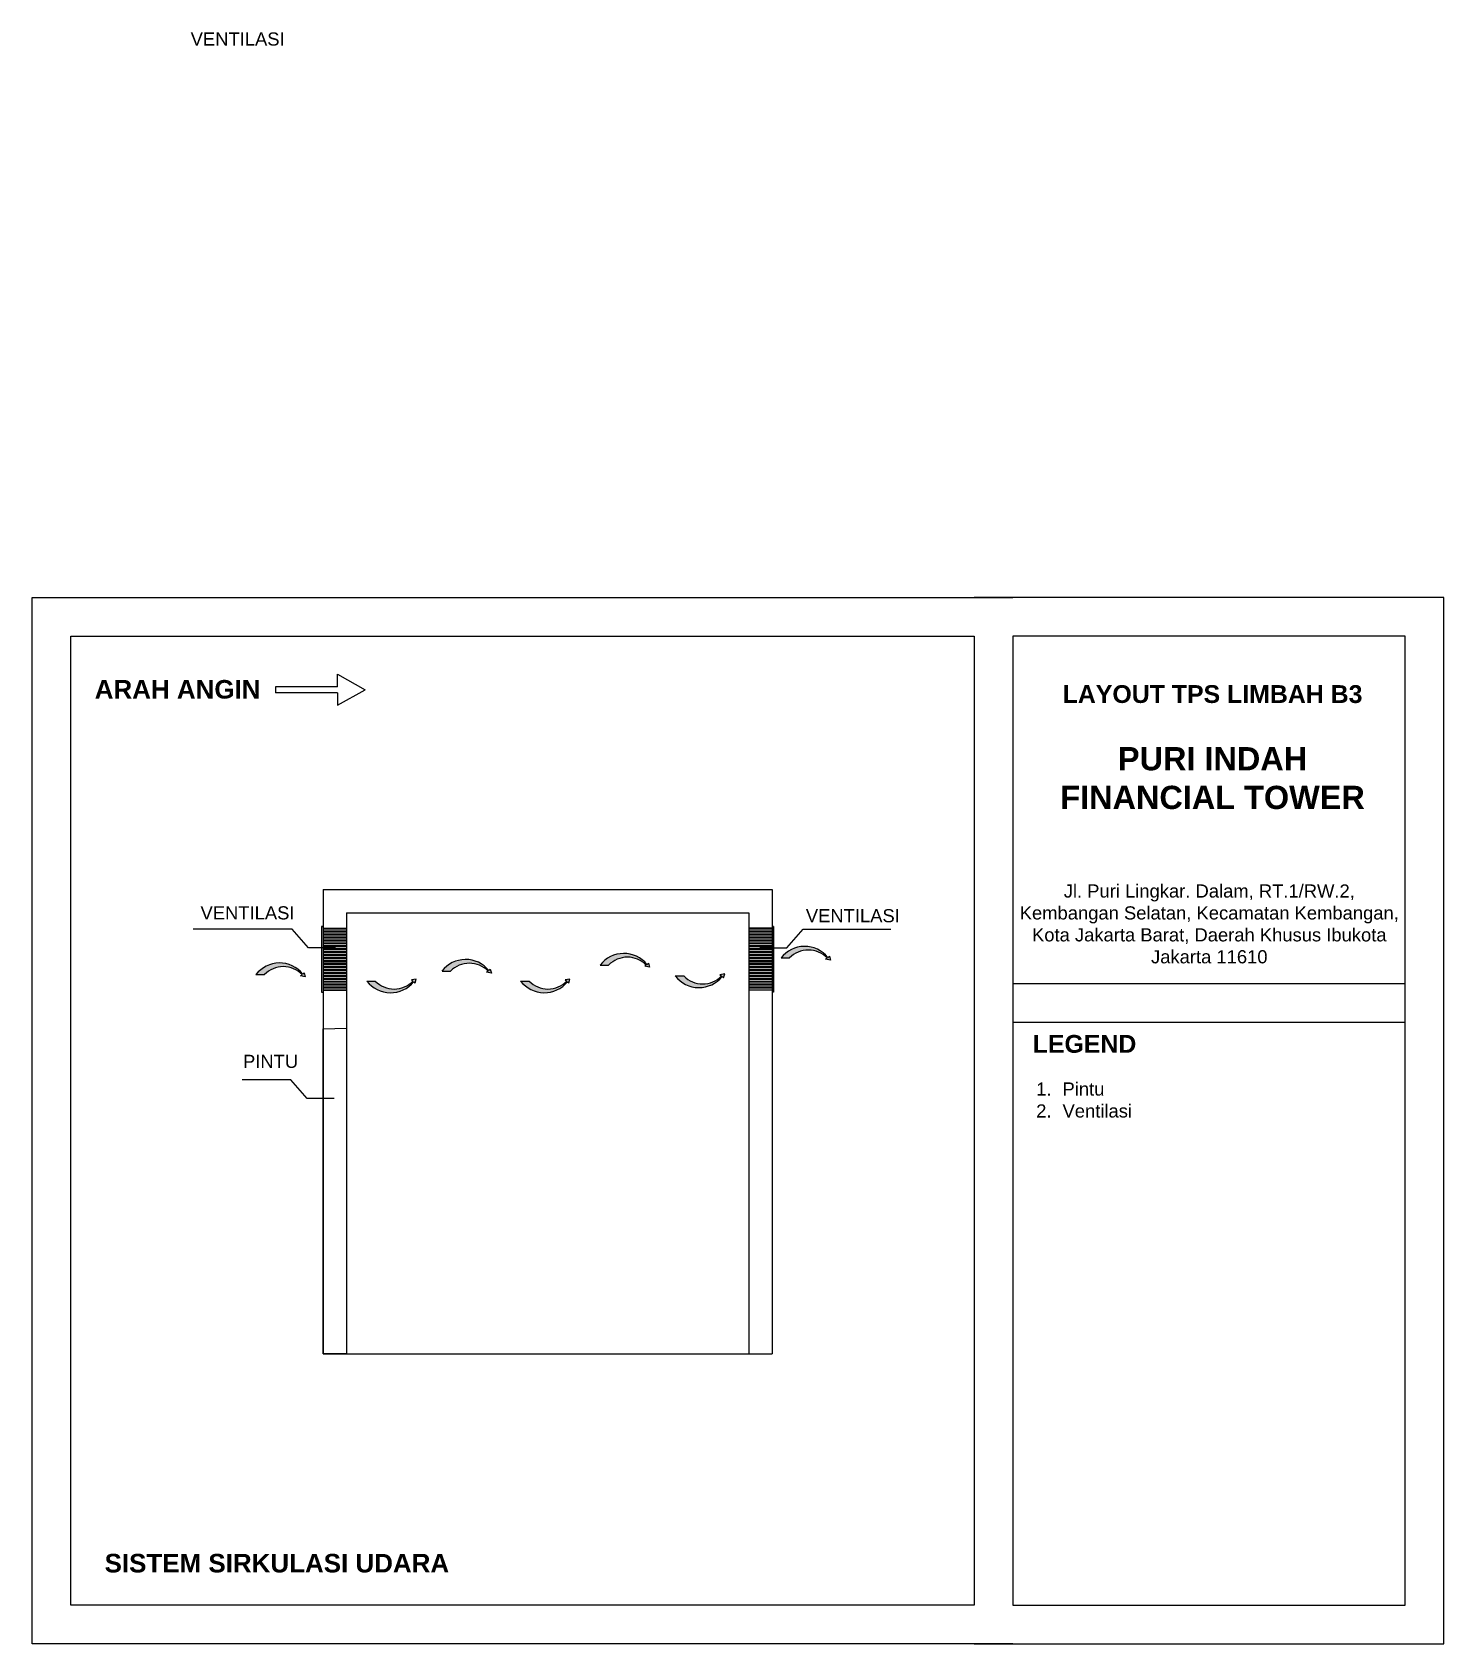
# Model space of a CAD drawing. Header units: millimetres. Extents: x -10849 to 51582, y -14593 to 28921.
# Drawn here: x 42464 to 51582, y -1075 to 9336 of the extents above; entities that cross this region are included whole.
import ezdxf

# ---------------------------------------------------------------- set-up
doc = ezdxf.new("R2010")
doc.units = ezdxf.units.MM
doc.layers.add('A-Door', color=150, linetype='Continuous')
doc.styles.get("Standard").update_dxf_attribs({"font": 'arial.ttf'})

msp = doc.modelspace()

# ---------------------------------------------------------------- texts
at = {"color": 5, "char_height": 85, "attachment_point": 1}
for s, insert in [('\\pxql;VENTILASI', (43487.9, 9335)), ('\\pxql;VENTILASI', (43551.6, 3689.4)), ('\\pxql;VENTILASI', (47461.7, 3671.1)), ('\\pxql;PINTU', (43826.1, 2730))]:
    msp.add_mtext_dynamic_manual_height_columns(s, width=2445.621, gutter_width=12.5, heights=[0], dxfattribs=dict(at, insert=insert))
at = {"attachment_point": 1}
for s, width, insert, char_height in [('\\pxql;{\\fArial|b1|i0|c0|p34;ARAH ANGIN}', 1170.41, (42868.1, 5151.4), 120), ('\\pxqc;{\\fArial|b1|i0|c0|p34;\\H0.92x;LAYOUT TPS LIMBAH B3\\P\\H1.08696x;\\P\\H1.2x;PURI INDAH \\PFINANCIAL TOWER}', 2823.659, (48677, 5118.1), 125), ('\\pxqc;Jl. Puri Lingkar. Dalam, RT.1/RW.2, Kembangan Selatan, Kecamatan Kembangan, Kota Jakarta Barat, Daerah Khusus Ibukota Jakarta 11610', 2445.621, (48844.9, 3830.9), 85), ('{\\fArial|b1|i0|c0|p34;\\H0.92x;LEGEND}', 925.541, (48927, 2858.3), 125), ('\\pxi-2,l3,ql,t3;1.^IPintu\\P2.^IVentilasi', 2445.621, (48864.7, 2551.5), 85), ('\\pxql;{\\fArial|b1|i0|c0|p34;SISTEM SIRKULASI UDARA}', 2823.659, (42931.9, -494.2), 120)]:
    msp.add_mtext_dynamic_manual_height_columns(s, width=width, gutter_width=12.5, heights=[0], dxfattribs=dict(at, insert=insert, char_height=char_height))

# ---------------------------------------------------------------- hatches: boundary and pattern name
h = msp.add_hatch()
h.set_pattern_fill('ANSI32', color=9, scale=2, angle=135)
h.paths.add_polyline_path([(44493.6, 3547.1), (44343.6, 3547.1), (44343.6, 3147.1), (44493.6, 3147.1)])
h = msp.add_hatch()
h.set_pattern_fill('ANSI32', color=9, scale=2, angle=135)
h.paths.add_polyline_path([(47093.6, 3547.1), (47243.6, 3547.1), (47243.6, 3147.1), (47093.6, 3147.1)])
h = msp.add_hatch(color=256)
h.dxf.hatch_style = 1
h.set_gradient(color1=(255, 255, 255), color2=(99, 100, 102))
h.paths.add_polyline_path([(45409.3, 3270.7), (45399.5, 3263.1), (45430.1, 3256.9), (45423.4, 3282.4), (45414, 3274.2, 0.4842064), (45111.4, 3270.7), (45166.4, 3270.7, -0.419531)])
h = msp.add_hatch(color=256)
h.dxf.hatch_style = 1
h.set_gradient(color1=(255, 255, 255), color2=(99, 100, 102))
h.paths.add_polyline_path([(46430.9, 3309.7), (46421, 3302.2), (46451.6, 3296), (46445, 3321.4), (46435.5, 3313.3, 0.4842064), (46132.9, 3309.7), (46187.9, 3309.7, -0.419531)])
h = msp.add_hatch(color=256)
h.dxf.hatch_style = 1
h.set_gradient(color1=(255, 255, 255), color2=(99, 100, 102))
h.paths.add_polyline_path([(47599.5, 3355.4), (47589.6, 3347.9), (47620.2, 3341.6), (47613.6, 3367.1), (47604.1, 3358.9, 0.4842064), (47301.5, 3355.4), (47356.5, 3355.4, -0.419531)])
h = msp.add_hatch(color=256)
h.dxf.hatch_style = 1
h.set_gradient(color1=(255, 255, 255), color2=(99, 100, 102))
h.paths.add_polyline_path([(44207.6, 3248.4), (44197.8, 3240.8), (44228.4, 3234.6), (44221.8, 3260.1), (44212.3, 3251.9, 0.4842064), (43909.7, 3248.4), (43964.7, 3248.4, -0.419531)])
h = msp.add_hatch(color=256)
h.dxf.hatch_style = 1
h.set_gradient(color1=(255, 255, 255), color2=(99, 100, 102))
h.paths.add_polyline_path([(46673.6, 3239.3), (46618.6, 3239.3, 0.4842064), (46921.2, 3235.8), (46930.7, 3227.6), (46937.3, 3253.1), (46906.7, 3246.9), (46916.5, 3239.3, -0.419531)])
h = msp.add_hatch(color=256)
h.dxf.hatch_style = 1
h.set_gradient(color1=(255, 255, 255), color2=(99, 100, 102))
h.paths.add_polyline_path([(44680.7, 3205.9), (44625.7, 3205.9, 0.4842064), (44928.3, 3202.3), (44937.8, 3194.2), (44944.4, 3219.6), (44913.8, 3213.4), (44923.7, 3205.9, -0.419531)])
h = msp.add_hatch(color=256)
h.dxf.hatch_style = 1
h.set_gradient(color1=(255, 255, 255), color2=(99, 100, 102))
h.paths.add_polyline_path([(45674.4, 3205.9), (45619.4, 3205.9, 0.4842064), (45921.9, 3202.3), (45931.4, 3194.2), (45938.1, 3219.6), (45907.5, 3213.4), (45917.3, 3205.9, -0.419531)])

# ---------------------------------------------------------------- linework, layer by layer
for points in [[(48798.7, -1075), (42464.5, -1075), (42464.5, 5683.9), (48798.7, 5683.9)], [(48548.7, -1075), (51582.3, -1075), (51582.3, 5683.9), (48548.7, 5683.9)], [(44436.6, 5108.3), (44036.7, 5108.3)], [(44036.7, 5108.3), (44036.7, 5068.3)], [(44436.6, 5108.3), (44436.6, 5188.3), (44615.5, 5088.3)], [(44436.6, 5068.3), (44036.7, 5068.3)], [(44436.6, 5068.3), (44436.6, 4988.3), (44615.5, 5088.3)], [(44343.6, 3797.1), (47243.6, 3797.1)], [(44343.6, 3797.1), (44343.6, 797.1)], [(47243.6, 3797.1), (47243.6, 797.1)], [(44493.6, 3647.1), (47093.6, 3647.1)], [(44493.6, 3647.1), (44493.6, 797.1)], [(47093.6, 3647.1), (47093.6, 797.1)], [(44333.6, 3559.1), (44343.6, 3559.1)], [(44343.6, 3559.1), (44333.6, 3559.1), (44333.6, 3135.1), (44343.6, 3135.1)], [(44343.6, 3547.1), (44493.6, 3547.1)], [(47243.6, 3547.1), (47093.6, 3547.1)], [(47253.6, 3559.1), (47243.6, 3559.1)], [(47243.6, 3559.1), (47253.6, 3559.1), (47253.6, 3135.1), (47243.6, 3135.1)], [(47301.5, 3355.4), (47356.5, 3355.4)], [(47604.1, 3358.9), (47613.6, 3367.1), (47620.2, 3341.6), (47589.6, 3347.9), (47599.5, 3355.4)], [(43909.7, 3248.4), (43964.7, 3248.4)], [(44212.3, 3251.9), (44221.8, 3260.1), (44228.4, 3234.6), (44197.8, 3240.8), (44207.6, 3248.4)], [(45111.4, 3270.7), (45166.4, 3270.7)], [(45414, 3274.2), (45423.4, 3282.4), (45430.1, 3256.9), (45399.5, 3263.1), (45409.3, 3270.7)], [(46132.9, 3309.7), (46187.9, 3309.7)], [(46435.5, 3313.3), (46445, 3321.4), (46451.6, 3296), (46421, 3302.2), (46430.9, 3309.7)], [(46618.6, 3239.3), (46673.6, 3239.3)], [(46921.2, 3235.8), (46930.7, 3227.6), (46937.3, 3253.1), (46906.7, 3246.9), (46916.5, 3239.3)], [(44333.6, 3135.1), (44343.6, 3135.1)], [(44343.6, 3147.1), (44493.6, 3147.1)], [(44625.7, 3205.9), (44680.7, 3205.9)], [(44928.3, 3202.3), (44937.8, 3194.2), (44944.4, 3219.6), (44913.8, 3213.4), (44923.7, 3205.9)], [(45619.4, 3205.9), (45674.4, 3205.9)], [(45921.9, 3202.3), (45931.4, 3194.2), (45938.1, 3219.6), (45907.5, 3213.4), (45917.3, 3205.9)], [(47243.6, 3147.1), (47093.6, 3147.1)], [(47253.6, 3135.1), (47243.6, 3135.1)], [(48798.7, 3191.6), (51332.3, 3191.6)], [(48798.7, 2941.6), (51332.3, 2941.6)], [(44343.6, 797.1), (47243.6, 797.1)]]:
    msp.add_lwpolyline(points)
for points in [[(42714.5, 5433.9), (48548.7, 5433.9), (48548.7, -825), (42714.5, -825)], [(48798.7, -825), (51332.3, -825), (51332.3, 5433.9), (48798.7, 5433.9)]]:
    msp.add_lwpolyline(points, close=True)
at = {"color": 5}
for points in [[(44423.3, 3420.5), (44248.6, 3420.5), (44143.8, 3541.5), (43503.9, 3541.5)], [(47163.9, 3420.5), (47338.6, 3420.5), (47443.4, 3541.5), (48010.9, 3541.5)], [(44414.1, 2447.5), (44239.4, 2447.5), (44134.6, 2568.5), (43820, 2568.5)]]:
    msp.add_lwpolyline(points, dxfattribs=at)
for centre, radius, start, end in [((45264.1, 3152.8), 192.9, 38.99811, 142.34435), ((46285.6, 3191.9), 192.9, 38.99811, 142.34435), ((46309.4, 3190.4), 170.3, 44.48088, 135.51912), ((47454.2, 3237.6), 192.9, 38.99811, 142.34435), ((47478, 3236.1), 170.3, 44.48088, 135.51912), ((44062.4, 3130.5), 192.9, 38.99811, 142.34435), ((44086.2, 3129.1), 170.3, 44.48088, 135.51912), ((45287.8, 3151.4), 170.3, 44.48088, 135.51912), ((46771.3, 3357.2), 192.9, 217.65565, 321.00189), ((46795.1, 3358.6), 170.3, 224.48088, 315.51912), ((44778.4, 3323.7), 192.9, 217.65565, 321.00189), ((44802.2, 3325.2), 170.3, 224.48088, 315.51912), ((45772.1, 3323.7), 192.9, 217.65565, 321.00189), ((45795.8, 3325.2), 170.3, 224.48088, 315.51912)]:
    msp.add_arc(centre, radius, start, end)
at = {"layer": 'A-Door'}
msp.add_lwpolyline([(44343.6, 797.1), (44343.6, 2897.1), (44493.6, 2901.6), (44493.6, 797.1), (44343.6, 797.1)], dxfattribs=at)

msp.set_redraw_order([(e.dxf.handle, doc.entitydb.next_handle()) for e in msp.query("TEXT MTEXT ATTDEF DIMENSION ARC_DIMENSION")])  # texts and dimensions are drawn at this point

doc.saveas('drawing.dxf')
